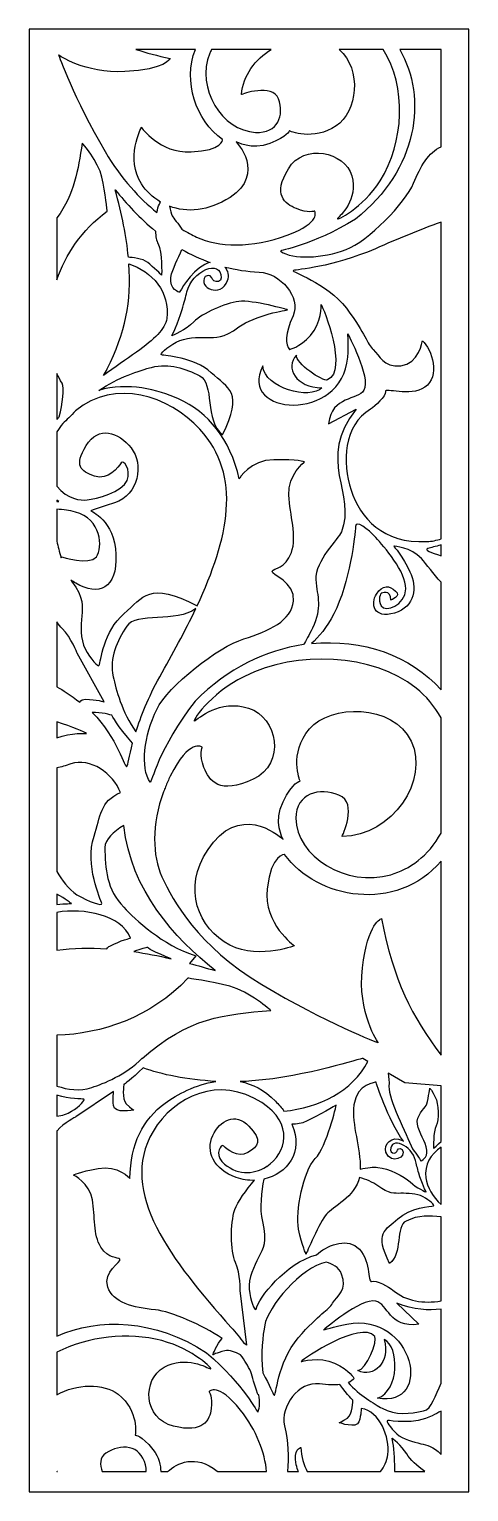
# Model space of a CAD drawing. Header units: centimetres. Extents: x -1.28 to 1.28, y -4.26 to 4.26.
import ezdxf

# ---------------------------------------------------------------- set-up
doc = ezdxf.new("R2010")
doc.units = ezdxf.units.CM
doc.header["$MEASUREMENT"] = 0
doc.layers.add('Layer 1', color=7, linetype='Continuous')

msp = doc.modelspace()

# ---------------------------------------------------------------- linework, layer by layer
at = {"layer": 'Layer 1', "color": 177}
for points, knots in [([(-1.2821, 4.26053), (-1.2821, 4.26053), (1.28211, 4.26053), (1.28211, 4.26053), (1.28211, 4.26053), (1.28211, 4.26053), (1.28211, -4.26054), (1.28211, -4.26054), (1.28211, -4.26054), (1.28211, -4.26054), (-1.2821, -4.26054), (-1.2821, -4.26054), (-1.2821, -4.26054), (-1.2821, -4.26054), (-1.2821, 4.26053), (-1.2821, 4.26053)], [0, 0, 0, 0, 0.2, 0.2, 0.2, 0.2, 0.4, 0.4, 0.4, 0.4, 0.6, 0.6, 0.6, 0.6, 1, 1, 1, 1]), ([(-0.66036, 4.14332), (-0.66036, 4.14332), (-0.31304, 4.14332), (-0.31304, 4.14332), (-0.31304, 4.14332), (-0.38509, 3.95474), (-0.31315, 3.733), (-0.15365, 3.61723), (-0.15365, 3.61723), (-0.15365, 3.61723), (-0.15365, 3.5547), (-0.33787, 3.54573), (-0.33787, 3.54573), (-0.5221, 3.53677), (-0.62793, 3.68946), (-0.62793, 3.68946), (-0.62793, 3.68946), (-0.62793, 3.68946), (-0.72201, 3.504), (-0.62793, 3.35975), (-0.62793, 3.35975), (-0.59997, 3.31687), (-0.56163, 3.28036), (-0.51598, 3.25383), (-0.51598, 3.25383), (-0.51815, 3.24973), (-0.52037, 3.2454), (-0.52267, 3.24082), (-0.52267, 3.24082), (-0.52865, 3.22887), (-0.5337, 3.21249), (-0.53757, 3.19378), (-0.53757, 3.19378), (-0.63639, 3.27276), (-0.74428, 3.3855), (-0.83952, 3.54803), (-0.83952, 3.54803), (-1.02196, 3.85934), (-1.11041, 4.10989), (-1.11041, 4.10989), (-1.11041, 4.10989), (-1.11041, 4.10989), (-0.96115, 4.00278), (-0.72343, 4.01392), (-0.72343, 4.01392), (-0.48571, 4.02506), (-0.46038, 4.08973), (-0.46038, 4.08973), (-0.46038, 4.08973), (-0.53375, 4.10605), (-0.59979, 4.12385), (-0.66036, 4.14332)], [0, 0, 0, 0, 0.0714286, 0.0714286, 0.0714286, 0.0714286, 0.1428571, 0.1428571, 0.1428571, 0.1428571, 0.2142857, 0.2142857, 0.2142857, 0.2142857, 0.2857143, 0.2857143, 0.2857143, 0.2857143, 0.3571429, 0.3571429, 0.3571429, 0.3571429, 0.4285714, 0.4285714, 0.4285714, 0.4285714, 0.5, 0.5, 0.5, 0.5, 0.5714286, 0.5714286, 0.5714286, 0.5714286, 0.6428571, 0.6428571, 0.6428571, 0.6428571, 0.7142857, 0.7142857, 0.7142857, 0.7142857, 0.7857143, 0.7857143, 0.7857143, 0.7857143, 0.8571429, 0.8571429, 0.8571429, 0.8571429, 1, 1, 1, 1]), ([(0.52504, 4.14332), (0.52504, 4.14332), (0.78197, 4.14332), (0.78197, 4.14332), (0.78197, 4.14332), (0.92073, 3.92661), (0.90606, 3.60151), (0.76465, 3.37788), (0.76465, 3.37788), (0.66329, 3.21757), (0.50533, 3.14059), (0.51712, 3.15721), (0.51712, 3.15721), (0.52891, 3.17382), (0.63971, 3.2681), (0.59963, 3.40683), (0.59963, 3.40683), (0.55956, 3.54557), (0.32146, 3.59905), (0.22952, 3.44792), (0.22952, 3.44792), (0.13758, 3.29681), (0.2083, 3.24263), (0.27667, 3.21522), (0.27667, 3.21522), (0.34503, 3.18782), (0.38275, 3.20064), (0.38275, 3.20064), (0.38275, 3.20064), (0.38275, 3.20064), (0.42754, 3.13659), (0.22245, 3.05983), (0.22245, 3.05983), (0.01735, 2.98307), (-0.18302, 2.99125), (-0.30561, 3.04959), (-0.30561, 3.04959), (-0.33053, 3.06145), (-0.35985, 3.07622), (-0.39227, 3.09485), (-0.39227, 3.09485), (-0.4106, 3.12961), (-0.44018, 3.15647), (-0.44881, 3.17361), (-0.44881, 3.17361), (-0.454, 3.18392), (-0.45946, 3.20586), (-0.46427, 3.22935), (-0.46427, 3.22935), (-0.36298, 3.19141), (-0.23675, 3.1989), (-0.11053, 3.28121), (-0.11053, 3.28121), (0.10114, 3.41924), (-0.07525, 3.6055), (-0.07525, 3.6055), (-0.07525, 3.6055), (-0.07525, 3.6055), (0.0149, 3.55407), (0.12074, 3.59466), (0.12074, 3.59466), (0.22657, 3.63525), (0.23441, 3.66847), (0.23441, 3.66847), (0.23441, 3.66847), (0.23441, 3.66847), (0.37552, 3.607), (0.50879, 3.69706), (0.50879, 3.69706), (0.62893, 3.77825), (0.66302, 4.02504), (0.52504, 4.14332)], [0, 0, 0, 0, 0.0526316, 0.0526316, 0.0526316, 0.0526316, 0.1052632, 0.1052632, 0.1052632, 0.1052632, 0.1578947, 0.1578947, 0.1578947, 0.1578947, 0.2105263, 0.2105263, 0.2105263, 0.2105263, 0.2631579, 0.2631579, 0.2631579, 0.2631579, 0.3157895, 0.3157895, 0.3157895, 0.3157895, 0.3684211, 0.3684211, 0.3684211, 0.3684211, 0.4210526, 0.4210526, 0.4210526, 0.4210526, 0.4736842, 0.4736842, 0.4736842, 0.4736842, 0.5263158, 0.5263158, 0.5263158, 0.5263158, 0.5789474, 0.5789474, 0.5789474, 0.5789474, 0.6315789, 0.6315789, 0.6315789, 0.6315789, 0.6842105, 0.6842105, 0.6842105, 0.6842105, 0.7368421, 0.7368421, 0.7368421, 0.7368421, 0.7894737, 0.7894737, 0.7894737, 0.7894737, 0.8421053, 0.8421053, 0.8421053, 0.8421053, 0.8947368, 0.8947368, 0.8947368, 0.8947368, 1, 1, 1, 1]), ([(-0.21886, 4.14332), (-0.21886, 4.14332), (0.13018, 4.14332), (0.13018, 4.14332), (0.13018, 4.14332), (0.03672, 4.08562), (-0.03469, 3.99223), (-0.04389, 3.88051), (-0.04389, 3.88051), (-0.04389, 3.88051), (0.13642, 3.94818), (0.1717, 3.85465), (0.1717, 3.85465), (0.20697, 3.76111), (0.17045, 3.65311), (0.03843, 3.65942), (0.03843, 3.65942), (-0.1589, 3.66884), (-0.3102, 3.91722), (-0.22904, 4.12027), (-0.22904, 4.12027), (-0.22597, 4.12795), (-0.22258, 4.13564), (-0.21886, 4.14332)], [0, 0, 0, 0, 0.1428571, 0.1428571, 0.1428571, 0.1428571, 0.2857143, 0.2857143, 0.2857143, 0.2857143, 0.4285714, 0.4285714, 0.4285714, 0.4285714, 0.5714286, 0.5714286, 0.5714286, 0.5714286, 0.7142857, 0.7142857, 0.7142857, 0.7142857, 1, 1, 1, 1]), ([(0.87947, 4.14332), (0.87947, 4.14332), (1.12049, 4.14332), (1.12049, 4.14332), (1.12049, 4.14332), (1.12049, 4.14332), (1.12049, 3.57527), (1.12049, 3.57527), (1.12049, 3.57527), (1.0479, 3.54564), (0.9997, 3.46007), (0.96019, 3.36424), (0.96019, 3.36424), (0.91204, 3.24751), (0.69311, 3.02442), (0.56684, 2.97723), (0.56684, 2.97723), (0.42853, 2.92554), (0.25535, 2.91716), (0.18467, 2.96709), (0.18467, 2.96709), (0.17558, 2.97351), (0.36522, 2.99681), (0.621, 3.15439), (0.621, 3.15439), (0.98662, 3.44417), (1.04225, 3.85754), (0.87947, 4.14332)], [0, 0, 0, 0, 0.125, 0.125, 0.125, 0.125, 0.25, 0.25, 0.25, 0.25, 0.375, 0.375, 0.375, 0.375, 0.5, 0.5, 0.5, 0.5, 0.625, 0.625, 0.625, 0.625, 0.75, 0.75, 0.75, 0.75, 1, 1, 1, 1]), ([(-1.12047, 2.80101), (-1.12047, 2.80101), (-1.12047, 3.16114), (-1.12047, 3.16114), (-1.12047, 3.16114), (-1.01714, 3.30346), (-0.99821, 3.43776), (-0.97248, 3.59771), (-0.97248, 3.59771), (-0.97248, 3.59771), (-0.87941, 3.49086), (-0.85815, 3.39927), (-0.85815, 3.39927), (-0.8369, 3.30768), (-0.82778, 3.19984), (-0.82778, 3.19984), (-0.82778, 3.19984), (-0.97763, 3.08903), (-1.0703, 2.94631), (-1.12047, 2.80101)], [0, 0, 0, 0, 0.1666667, 0.1666667, 0.1666667, 0.1666667, 0.3333333, 0.3333333, 0.3333333, 0.3333333, 0.5, 0.5, 0.5, 0.5, 0.6666667, 0.6666667, 0.6666667, 0.6666667, 1, 1, 1, 1]), ([(-0.70358, 2.9322), (-0.68548, 2.93122), (-0.61951, 2.92604), (-0.59082, 2.90211), (-0.59082, 2.90211), (-0.55741, 2.87423), (-0.50982, 2.82824), (-0.50982, 2.82824), (-0.50982, 2.82824), (-0.50982, 2.82824), (-0.50442, 2.96327), (-0.53046, 3.01011), (-0.53046, 3.01011), (-0.53967, 3.02669), (-0.5446, 3.05403), (-0.54599, 3.08469), (-0.54599, 3.08469), (-0.63796, 3.15962), (-0.71545, 3.24401), (-0.7803, 3.32542), (-0.7803, 3.32542), (-0.74178, 3.18009), (-0.7152, 3.05165), (-0.70358, 2.9322)], [0, 0, 0, 0, 0.1428571, 0.1428571, 0.1428571, 0.1428571, 0.2857143, 0.2857143, 0.2857143, 0.2857143, 0.4285714, 0.4285714, 0.4285714, 0.4285714, 0.5714286, 0.5714286, 0.5714286, 0.5714286, 0.7142857, 0.7142857, 0.7142857, 0.7142857, 1, 1, 1, 1]), ([(1.12049, 3.13684), (1.12049, 3.13684), (1.12049, 1.29162), (1.12049, 1.29162), (1.12049, 1.29162), (1.0946, 1.28267), (1.06689, 1.27688), (1.03738, 1.27546), (1.03738, 1.27546), (0.78029, 1.26317), (0.64898, 1.41197), (0.59539, 1.57563), (0.59539, 1.57563), (0.54238, 1.73751), (0.55172, 1.95118), (0.70901, 2.0474), (0.70901, 2.0474), (0.73656, 2.06424), (0.79959, 2.1228), (0.79565, 2.14895), (0.79565, 2.14895), (0.79172, 2.1751), (0.93546, 2.11526), (1.02604, 2.17496), (1.02604, 2.17496), (1.11662, 2.23466), (1.06739, 2.39659), (1.01225, 2.44567), (1.01225, 2.44567), (1.01225, 2.44567), (0.99059, 2.31034), (0.88623, 2.30003), (0.88623, 2.30003), (0.78187, 2.28973), (0.76218, 2.35907), (0.72477, 2.39401), (0.72477, 2.39401), (0.68735, 2.42895), (0.68485, 2.48023), (0.56799, 2.63451), (0.56799, 2.63451), (0.45111, 2.78879), (0.2402, 2.84699), (0.25934, 2.85454), (0.25934, 2.85454), (0.27847, 2.86208), (0.48515, 2.87196), (0.73774, 2.9821), (0.73774, 2.9821), (0.86567, 3.03788), (0.99446, 3.09217), (1.12049, 3.13684)], [0, 0, 0, 0, 0.0714286, 0.0714286, 0.0714286, 0.0714286, 0.1428571, 0.1428571, 0.1428571, 0.1428571, 0.2142857, 0.2142857, 0.2142857, 0.2142857, 0.2857143, 0.2857143, 0.2857143, 0.2857143, 0.3571429, 0.3571429, 0.3571429, 0.3571429, 0.4285714, 0.4285714, 0.4285714, 0.4285714, 0.5, 0.5, 0.5, 0.5, 0.5714286, 0.5714286, 0.5714286, 0.5714286, 0.6428571, 0.6428571, 0.6428571, 0.6428571, 0.7142857, 0.7142857, 0.7142857, 0.7142857, 0.7857143, 0.7857143, 0.7857143, 0.7857143, 0.8571429, 0.8571429, 0.8571429, 0.8571429, 1, 1, 1, 1]), ([(-0.14045, 2.87529), (-0.12146, 2.85388), (-0.11404, 2.82375), (-0.12452, 2.79652), (-0.12452, 2.79652), (-0.16487, 2.69172), (-0.29929, 2.75486), (-0.25546, 2.8196), (-0.25546, 2.8196), (-0.25546, 2.8196), (-0.22415, 2.83831), (-0.21667, 2.81226), (-0.21667, 2.81226), (-0.21432, 2.80413), (-0.20984, 2.79856), (-0.20478, 2.79477), (-0.20478, 2.79477), (-0.19128, 2.78468), (-0.16251, 2.79038), (-0.16222, 2.81214), (-0.16222, 2.81214), (-0.16068, 2.92732), (-0.33623, 2.85134), (-0.36206, 2.73051), (-0.36206, 2.73051), (-0.36829, 2.70137), (-0.37926, 2.66603), (-0.39006, 2.62795), (-0.39006, 2.62795), (-0.41236, 2.54932), (-0.44981, 2.47459), (-0.44981, 2.47459), (-0.44981, 2.47459), (-0.44981, 2.47459), (-0.3692, 2.50842), (-0.32111, 2.55649), (-0.32111, 2.55649), (-0.27301, 2.60454), (-0.14122, 2.66417), (-0.06001, 2.67442), (-0.06001, 2.67442), (0.02119, 2.68468), (0.22554, 2.62609), (0.22554, 2.62609), (0.22554, 2.62609), (0.22554, 2.62609), (0.03224, 2.59404), (-0.05879, 2.52586), (-0.05879, 2.52586), (-0.14983, 2.45767), (-0.19309, 2.46493), (-0.2459, 2.4649), (-0.2459, 2.4649), (-0.29872, 2.46487), (-0.37124, 2.46603), (-0.42478, 2.43694), (-0.42478, 2.43694), (-0.47832, 2.40784), (-0.52376, 2.3669), (-0.50904, 2.36311), (-0.50904, 2.36311), (-0.49434, 2.35931), (-0.31883, 2.35108), (-0.21994, 2.25924), (-0.21994, 2.25924), (-0.12105, 2.1674), (-0.02863, 2.1488), (-0.1548, 1.89735), (-0.1548, 1.89735), (-0.25908, 1.97778), (-0.20174, 2.19995), (-0.28702, 2.24144), (-0.28702, 2.24144), (-0.37236, 2.28296), (-0.46328, 2.31813), (-0.56861, 2.29069), (-0.56861, 2.29069), (-0.63182, 2.27422), (-0.76822, 2.23098), (-0.8755, 2.15635), (-0.8755, 2.15635), (-0.70752, 2.20674), (-0.53029, 2.1608), (-0.41187, 2.10705), (-0.41187, 2.10705), (-0.23527, 2.02691), (-0.11228, 1.87698), (-0.05686, 1.64067), (-0.05686, 1.64067), (-0.05686, 1.64067), (0.00651, 1.75082), (0.14547, 1.75264), (0.14547, 1.75264), (0.28442, 1.75446), (0.32438, 1.74042), (0.32438, 1.74042), (0.32438, 1.74042), (0.32438, 1.74042), (0.22636, 1.66533), (0.23214, 1.54664), (0.23214, 1.54664), (0.23791, 1.42796), (0.28192, 1.30717), (0.24711, 1.21203), (0.24711, 1.21203), (0.21231, 1.11688), (0.14428, 1.12299), (0.13515, 1.10219), (0.13515, 1.10219), (0.12602, 1.08139), (0.27132, 1.04224), (0.25975, 0.92872), (0.25975, 0.92872), (0.24817, 0.8152), (0.1178, 0.75427), (-0.03057, 0.70872), (-0.03057, 0.70872), (-0.17893, 0.66317), (-0.47114, 0.43498), (-0.53842, 0.29779), (-0.53842, 0.29779), (-0.61212, 0.14753), (-0.63439, -0.04448), (-0.57718, -0.12649), (-0.57718, -0.12649), (-0.56981, -0.13704), (-0.52788, 0.07225), (-0.31457, 0.3459), (-0.31457, 0.3459), (-0.12359, 0.53768), (0.09992, 0.64256), (0.3187, 0.67518), (0.3187, 0.67518), (0.333, 0.69816), (0.35014, 0.72905), (0.3695, 0.7702), (0.3695, 0.7702), (0.4289, 0.89651), (0.39745, 0.94695), (0.39046, 1.05417), (0.39046, 1.05417), (0.38347, 1.16139), (0.52321, 1.29378), (0.53871, 1.33137), (0.53871, 1.33137), (0.629, 1.55029), (0.3881, 1.754), (0.62487, 2.04655), (0.62487, 2.04655), (0.62487, 2.04655), (0.46306, 1.96063), (0.46306, 1.96063), (0.46306, 1.96063), (0.48518, 2.12963), (0.63451, 2.09479), (0.66957, 2.15745), (0.66957, 2.15745), (0.71256, 2.23423), (0.57606, 2.48641), (0.57606, 2.48641), (0.57606, 2.48641), (0.57606, 2.48641), (0.58223, 2.42627), (0.57606, 2.34965), (0.57606, 2.34965), (0.54503, 1.96454), (-0.06936, 2.00911), (0.08027, 2.29875), (0.08027, 2.29875), (0.09243, 2.16787), (0.35595, 2.09997), (0.42556, 2.17139), (0.42556, 2.17139), (0.27317, 2.17301), (0.20859, 2.28894), (0.27736, 2.362), (0.27736, 2.362), (0.26793, 2.31521), (0.43084, 2.20567), (0.45819, 2.2177), (0.45819, 2.2177), (0.57944, 2.27106), (0.4349, 2.63709), (0.42047, 2.65618), (0.42047, 2.65618), (0.42047, 2.65618), (0.42518, 2.54795), (0.35918, 2.4768), (0.35918, 2.4768), (0.29317, 2.40565), (0.23659, 2.39496), (0.23659, 2.39496), (0.23659, 2.39496), (0.21302, 2.42327), (0.20748, 2.4834), (0.25706, 2.59093), (0.25706, 2.59093), (0.30665, 2.69846), (0.18123, 2.84063), (0.05873, 2.84606), (0.05873, 2.84606), (-0.01167, 2.84918), (-0.07799, 2.8594), (-0.14045, 2.87529)], [0, 0, 0, 0, 0.0192308, 0.0192308, 0.0192308, 0.0192308, 0.0384615, 0.0384615, 0.0384615, 0.0384615, 0.0576923, 0.0576923, 0.0576923, 0.0576923, 0.0769231, 0.0769231, 0.0769231, 0.0769231, 0.0961538, 0.0961538, 0.0961538, 0.0961538, 0.1153846, 0.1153846, 0.1153846, 0.1153846, 0.1346154, 0.1346154, 0.1346154, 0.1346154, 0.1538462, 0.1538462, 0.1538462, 0.1538462, 0.1730769, 0.1730769, 0.1730769, 0.1730769, 0.1923077, 0.1923077, 0.1923077, 0.1923077, 0.2115385, 0.2115385, 0.2115385, 0.2115385, 0.2307692, 0.2307692, 0.2307692, 0.2307692, 0.25, 0.25, 0.25, 0.25, 0.2692308, 0.2692308, 0.2692308, 0.2692308, 0.2884615, 0.2884615, 0.2884615, 0.2884615, 0.3076923, 0.3076923, 0.3076923, 0.3076923, 0.3269231, 0.3269231, 0.3269231, 0.3269231, 0.3461538, 0.3461538, 0.3461538, 0.3461538, 0.3653846, 0.3653846, 0.3653846, 0.3653846, 0.3846154, 0.3846154, 0.3846154, 0.3846154, 0.4038462, 0.4038462, 0.4038462, 0.4038462, 0.4230769, 0.4230769, 0.4230769, 0.4230769, 0.4423077, 0.4423077, 0.4423077, 0.4423077, 0.4615385, 0.4615385, 0.4615385, 0.4615385, 0.4807692, 0.4807692, 0.4807692, 0.4807692, 0.5, 0.5, 0.5, 0.5, 0.5192308, 0.5192308, 0.5192308, 0.5192308, 0.5384615, 0.5384615, 0.5384615, 0.5384615, 0.5576923, 0.5576923, 0.5576923, 0.5576923, 0.5769231, 0.5769231, 0.5769231, 0.5769231, 0.5961538, 0.5961538, 0.5961538, 0.5961538, 0.6153846, 0.6153846, 0.6153846, 0.6153846, 0.6346154, 0.6346154, 0.6346154, 0.6346154, 0.6538462, 0.6538462, 0.6538462, 0.6538462, 0.6730769, 0.6730769, 0.6730769, 0.6730769, 0.6923077, 0.6923077, 0.6923077, 0.6923077, 0.7115385, 0.7115385, 0.7115385, 0.7115385, 0.7307692, 0.7307692, 0.7307692, 0.7307692, 0.75, 0.75, 0.75, 0.75, 0.7692308, 0.7692308, 0.7692308, 0.7692308, 0.7884615, 0.7884615, 0.7884615, 0.7884615, 0.8076923, 0.8076923, 0.8076923, 0.8076923, 0.8269231, 0.8269231, 0.8269231, 0.8269231, 0.8461538, 0.8461538, 0.8461538, 0.8461538, 0.8653846, 0.8653846, 0.8653846, 0.8653846, 0.8846154, 0.8846154, 0.8846154, 0.8846154, 0.9038462, 0.9038462, 0.9038462, 0.9038462, 0.9230769, 0.9230769, 0.9230769, 0.9230769, 0.9423077, 0.9423077, 0.9423077, 0.9423077, 0.9615385, 0.9615385, 0.9615385, 0.9615385, 1, 1, 1, 1]), ([(-0.39136, 2.97774), (-0.41211, 2.92264), (-0.44766, 2.86852), (-0.4552, 2.81427), (-0.4552, 2.81427), (-0.46476, 2.74547), (-0.40561, 2.72711), (-0.40561, 2.72711), (-0.40561, 2.72711), (-0.40561, 2.72711), (-0.34467, 2.84462), (-0.25728, 2.89024), (-0.25728, 2.89024), (-0.2468, 2.89572), (-0.23659, 2.89941), (-0.22676, 2.90158), (-0.22676, 2.90158), (-0.28528, 2.92244), (-0.34008, 2.94826), (-0.39136, 2.97774)], [0, 0, 0, 0, 0.1666667, 0.1666667, 0.1666667, 0.1666667, 0.3333333, 0.3333333, 0.3333333, 0.3333333, 0.5, 0.5, 0.5, 0.5, 0.6666667, 0.6666667, 0.6666667, 0.6666667, 1, 1, 1, 1]), ([(-0.84903, 2.24235), (-0.78506, 2.29014), (-0.71518, 2.33691), (-0.65598, 2.37958), (-0.65598, 2.37958), (-0.55199, 2.45452), (-0.48869, 2.51312), (-0.47988, 2.57445), (-0.47988, 2.57445), (-0.45778, 2.72828), (-0.5663, 2.85125), (-0.70033, 2.8937), (-0.70033, 2.8937), (-0.68504, 2.67837), (-0.72106, 2.49039), (-0.82716, 2.28143), (-0.82716, 2.28143), (-0.83372, 2.2685), (-0.84107, 2.25544), (-0.84903, 2.24235)], [0, 0, 0, 0, 0.1666667, 0.1666667, 0.1666667, 0.1666667, 0.3333333, 0.3333333, 0.3333333, 0.3333333, 0.5, 0.5, 0.5, 0.5, 0.6666667, 0.6666667, 0.6666667, 0.6666667, 1, 1, 1, 1]), ([(-1.12047, 1.98717), (-1.12047, 1.98717), (-1.12047, 2.25484), (-1.12047, 2.25484), (-1.12047, 2.25484), (-1.11157, 2.23405), (-1.10163, 2.21507), (-1.09076, 2.19831), (-1.09076, 2.19831), (-1.07321, 2.17125), (-1.08854, 2.07639), (-1.10739, 2.0029), (-1.10739, 2.0029), (-1.11179, 1.99778), (-1.11615, 1.99255), (-1.12047, 1.98717)], [0, 0, 0, 0, 0.2, 0.2, 0.2, 0.2, 0.4, 0.4, 0.4, 0.4, 0.6, 0.6, 0.6, 0.6, 1, 1, 1, 1]), ([(-1.12047, 1.59756), (-1.12047, 1.59756), (-1.12047, 1.91497), (-1.12047, 1.91497), (-1.12047, 1.91497), (-1.10965, 1.93201), (-1.09788, 1.94824), (-1.08568, 1.96324), (-1.08568, 1.96324), (-1.06487, 1.98316), (-1.03925, 2.00845), (-1.01191, 2.0373), (-1.01191, 2.0373), (-0.78101, 2.22627), (-0.46886, 2.12741), (-0.28609, 1.92982), (-0.28609, 1.92982), (-0.03618, 1.65967), (-0.12061, 1.29045), (-0.30257, 0.90178), (-0.30257, 0.90178), (-0.58531, 1.04849), (-0.61455, 0.95249), (-0.7297, 0.85486), (-0.7297, 0.85486), (-0.84582, 0.75641), (-0.86819, 0.57057), (-0.87375, 0.55522), (-0.87375, 0.55522), (-0.87931, 0.53986), (-0.92465, 0.59107), (-0.95535, 0.65003), (-0.95535, 0.65003), (-0.98604, 0.70899), (-0.97946, 0.78594), (-0.9757, 0.84204), (-0.9757, 0.84204), (-0.97194, 0.89814), (-0.96022, 0.94357), (-1.03463, 1.04516), (-1.03463, 1.04516), (-1.03608, 1.04714), (-1.0375, 1.04918), (-1.03891, 1.05123), (-1.03891, 1.05123), (-1.03066, 1.04528), (-1.0214, 1.03927), (-1.01102, 1.03325), (-1.01102, 1.03325), (-0.877, 0.9555), (-0.76822, 1.00033), (-0.77642, 1.20017), (-0.77642, 1.20017), (-0.78463, 1.4), (-0.92344, 1.45456), (-0.92344, 1.45456), (-0.92344, 1.45456), (-0.92344, 1.45456), (-0.92976, 1.45491), (-0.78492, 1.50166), (-0.78492, 1.50166), (-0.64007, 1.54843), (-0.61386, 1.72681), (-0.68758, 1.82079), (-0.68758, 1.82079), (-0.7613, 1.91477), (-0.877, 1.95241), (-0.94964, 1.83522), (-0.94964, 1.83522), (-1.02229, 1.71802), (-0.98237, 1.68455), (-0.90191, 1.65667), (-0.90191, 1.65667), (-0.82145, 1.62878), (-0.76073, 1.71144), (-0.74647, 1.73411), (-0.74647, 1.73411), (-0.7322, 1.75679), (-0.68577, 1.69559), (-0.71145, 1.63054), (-0.71145, 1.63054), (-0.73713, 1.56549), (-0.89328, 1.52327), (-0.94329, 1.5182), (-0.94329, 1.5182), (-0.98134, 1.51435), (-1.06018, 1.52182), (-1.12047, 1.59756)], [0, 0, 0, 0, 0.0434783, 0.0434783, 0.0434783, 0.0434783, 0.0869565, 0.0869565, 0.0869565, 0.0869565, 0.1304348, 0.1304348, 0.1304348, 0.1304348, 0.173913, 0.173913, 0.173913, 0.173913, 0.2173913, 0.2173913, 0.2173913, 0.2173913, 0.2608696, 0.2608696, 0.2608696, 0.2608696, 0.3043478, 0.3043478, 0.3043478, 0.3043478, 0.3478261, 0.3478261, 0.3478261, 0.3478261, 0.3913043, 0.3913043, 0.3913043, 0.3913043, 0.4347826, 0.4347826, 0.4347826, 0.4347826, 0.4782609, 0.4782609, 0.4782609, 0.4782609, 0.5217391, 0.5217391, 0.5217391, 0.5217391, 0.5652174, 0.5652174, 0.5652174, 0.5652174, 0.6086957, 0.6086957, 0.6086957, 0.6086957, 0.6521739, 0.6521739, 0.6521739, 0.6521739, 0.6956522, 0.6956522, 0.6956522, 0.6956522, 0.7391304, 0.7391304, 0.7391304, 0.7391304, 0.7826087, 0.7826087, 0.7826087, 0.7826087, 0.826087, 0.826087, 0.826087, 0.826087, 0.8695652, 0.8695652, 0.8695652, 0.8695652, 0.9130435, 0.9130435, 0.9130435, 0.9130435, 1, 1, 1, 1]), ([(-1.12047, 1.50961), (-1.12047, 1.50961), (-1.12047, 1.51767), (-1.12047, 1.51767), (-1.12047, 1.51767), (-1.11658, 1.51469), (-1.11259, 1.51178), (-1.10846, 1.50894), (-1.10846, 1.50894), (-1.10846, 1.50894), (-1.12047, 1.50961), (-1.12047, 1.50961)], [0, 0, 0, 0, 0.25, 0.25, 0.25, 0.25, 0.5, 0.5, 0.5, 0.5, 1, 1, 1, 1]), ([(-1.12047, 1.27748), (-1.12047, 1.27748), (-1.12047, 1.46351), (-1.12047, 1.46351), (-1.12047, 1.46351), (-1.08348, 1.46163), (-1.04694, 1.45675), (-1.01267, 1.44774), (-1.01267, 1.44774), (-0.86224, 1.40819), (-0.84975, 1.23939), (-0.8904, 1.1869), (-0.8904, 1.1869), (-0.93105, 1.13441), (-1.09329, 1.18634), (-1.09329, 1.18634), (-1.09329, 1.18634), (-1.09329, 1.18634), (-1.09468, 1.18432), (-1.09641, 1.18062), (-1.09641, 1.18062), (-1.10685, 1.21492), (-1.11473, 1.24884), (-1.12047, 1.27748)], [0, 0, 0, 0, 0.1428571, 0.1428571, 0.1428571, 0.1428571, 0.2857143, 0.2857143, 0.2857143, 0.2857143, 0.4285714, 0.4285714, 0.4285714, 0.4285714, 0.5714286, 0.5714286, 0.5714286, 0.5714286, 0.7142857, 0.7142857, 0.7142857, 0.7142857, 1, 1, 1, 1]), ([(1.12049, 1.03924), (1.12049, 1.03924), (1.12049, 0.41219), (1.12049, 0.41219), (1.12049, 0.41219), (0.94512, 0.60999), (0.66142, 0.71186), (0.36401, 0.6809), (0.36401, 0.6809), (0.40576, 0.71916), (0.45471, 0.77561), (0.49529, 0.85477), (0.49529, 0.85477), (0.58615, 1.03199), (0.6211, 1.31944), (0.6211, 1.36252), (0.6211, 1.36252), (0.6211, 1.4056), (0.69448, 1.34787), (0.73991, 1.29838), (0.73991, 1.29838), (0.78534, 1.24888), (0.91813, 1.09699), (0.91463, 0.99983), (0.91463, 0.99983), (0.91114, 0.90266), (0.79582, 0.86126), (0.77136, 0.90077), (0.77136, 0.90077), (0.7469, 0.94029), (0.77136, 0.97426), (0.77136, 0.97426), (0.77136, 0.97426), (0.77136, 0.97426), (0.82727, 1.00086), (0.82727, 0.93498), (0.82727, 0.93498), (0.82727, 0.93498), (0.89017, 0.95572), (0.85523, 0.98756), (0.85523, 0.98756), (0.82029, 1.0194), (0.77835, 1.02668), (0.7434, 0.96982), (0.7434, 0.96982), (0.70846, 0.91297), (0.72593, 0.82356), (0.84824, 0.85911), (0.84824, 0.85911), (0.97054, 0.89467), (0.98103, 1.01131), (0.93909, 1.09969), (0.93909, 1.09969), (0.89716, 1.18806), (0.84474, 1.24848), (0.84474, 1.24848), (0.84474, 1.24848), (0.84474, 1.24848), (0.94608, 1.24333), (1.00549, 1.17705), (1.00549, 1.17705), (1.03583, 1.14319), (1.07711, 1.08629), (1.12049, 1.03924)], [0, 0, 0, 0, 0.0588235, 0.0588235, 0.0588235, 0.0588235, 0.1176471, 0.1176471, 0.1176471, 0.1176471, 0.1764706, 0.1764706, 0.1764706, 0.1764706, 0.2352941, 0.2352941, 0.2352941, 0.2352941, 0.2941176, 0.2941176, 0.2941176, 0.2941176, 0.3529412, 0.3529412, 0.3529412, 0.3529412, 0.4117647, 0.4117647, 0.4117647, 0.4117647, 0.4705882, 0.4705882, 0.4705882, 0.4705882, 0.5294118, 0.5294118, 0.5294118, 0.5294118, 0.5882353, 0.5882353, 0.5882353, 0.5882353, 0.6470588, 0.6470588, 0.6470588, 0.6470588, 0.7058824, 0.7058824, 0.7058824, 0.7058824, 0.7647059, 0.7647059, 0.7647059, 0.7647059, 0.8235294, 0.8235294, 0.8235294, 0.8235294, 0.8823529, 0.8823529, 0.8823529, 0.8823529, 1, 1, 1, 1]), ([(1.12049, 1.25653), (1.12049, 1.25653), (1.12049, 1.19322), (1.12049, 1.19322), (1.12049, 1.19322), (1.06131, 1.21316), (1.02023, 1.22586), (1.04394, 1.23479), (1.04394, 1.23479), (1.06112, 1.24128), (1.08697, 1.24575), (1.12049, 1.25653)], [0, 0, 0, 0, 0.25, 0.25, 0.25, 0.25, 0.5, 0.5, 0.5, 0.5, 1, 1, 1, 1]), ([(-0.31056, 0.88477), (-0.37291, 0.75342), (-0.44599, 0.61997), (-0.52068, 0.48751), (-0.52068, 0.48751), (-0.58852, 0.36721), (-0.63162, 0.25548), (-0.65953, 0.16631), (-0.65953, 0.16631), (-0.74175, 0.28202), (-0.77672, 0.41694), (-0.79206, 0.48675), (-0.79206, 0.48675), (-0.81707, 0.6006), (-0.7688, 0.69466), (-0.71338, 0.78233), (-0.71338, 0.78233), (-0.66055, 0.86592), (-0.42177, 0.79979), (-0.31056, 0.88477)], [0, 0, 0, 0, 0.1666667, 0.1666667, 0.1666667, 0.1666667, 0.3333333, 0.3333333, 0.3333333, 0.3333333, 0.5, 0.5, 0.5, 0.5, 0.6666667, 0.6666667, 0.6666667, 0.6666667, 1, 1, 1, 1]), ([(-1.12047, 0.43008), (-1.12047, 0.43008), (-1.12047, 0.80808), (-1.12047, 0.80808), (-1.12047, 0.80808), (-1.11026, 0.79245), (-1.0999, 0.77899), (-1.08981, 0.76873), (-1.08981, 0.76873), (-1.03621, 0.7142), (-1.00183, 0.62614), (-1.00183, 0.62614), (-1.00183, 0.62614), (-1.00183, 0.62614), (-0.84393, 0.34178), (-0.84393, 0.34178), (-0.84393, 0.34178), (-0.84393, 0.34178), (-0.88957, 0.35491), (-0.9532, 0.35707), (-0.9532, 0.35707), (-0.96796, 0.35757), (-0.97882, 0.35056), (-0.98678, 0.33951), (-0.98678, 0.33951), (-1.04203, 0.38069), (-1.08555, 0.40904), (-1.12047, 0.43008)], [0, 0, 0, 0, 0.125, 0.125, 0.125, 0.125, 0.25, 0.25, 0.25, 0.25, 0.375, 0.375, 0.375, 0.375, 0.5, 0.5, 0.5, 0.5, 0.625, 0.625, 0.625, 0.625, 0.75, 0.75, 0.75, 0.75, 1, 1, 1, 1]), ([(1.12049, 0.24877), (1.12049, 0.24877), (1.12049, -0.4225), (1.12049, -0.4225), (1.12049, -0.4225), (1.04591, -0.55934), (0.93467, -0.63375), (0.82762, -0.66545), (0.82762, -0.66545), (0.56972, -0.7418), (0.27141, -0.55656), (0.2732, -0.33649), (0.2732, -0.33649), (0.27439, -0.18923), (0.41111, -0.15601), (0.52494, -0.20164), (0.52494, -0.20164), (0.63876, -0.24727), (0.54232, -0.44315), (0.54232, -0.44315), (0.54232, -0.44315), (0.83937, -0.43763), (1.05241, -0.11259), (0.94638, 0.11192), (0.94638, 0.11192), (0.84034, 0.33645), (0.4732, 0.32604), (0.35216, 0.184), (0.35216, 0.184), (0.23112, 0.04196), (0.29786, -0.11917), (0.29786, -0.11917), (0.29786, -0.11917), (0.29786, -0.11917), (0.25604, -0.12561), (0.19836, -0.24052), (0.19836, -0.24052), (0.14068, -0.35543), (0.19842, -0.45921), (0.19842, -0.45921), (0.19842, -0.45921), (0.19842, -0.45921), (-0.02099, -0.25032), (-0.207, -0.47625), (-0.207, -0.47625), (-0.39301, -0.70219), (-0.31763, -0.94251), (-0.14479, -1.05699), (-0.14479, -1.05699), (0.02804, -1.17147), (0.26495, -1.07955), (0.26495, -1.07955), (0.26495, -1.07955), (0.26495, -1.07955), (0.08244, -0.95141), (0.10618, -0.74716), (0.10618, -0.74716), (0.12992, -0.54291), (0.20763, -0.54719), (0.20763, -0.54719), (0.20763, -0.54719), (0.39586, -0.80952), (0.86003, -0.89125), (1.12049, -0.58712), (1.12049, -0.58712), (1.12049, -0.58712), (1.12049, -1.7176), (1.12049, -1.7176), (1.12049, -1.7176), (0.9521, -1.49132), (0.84078, -1.28312), (0.77384, -0.92061), (0.77384, -0.92061), (0.77384, -0.92061), (0.69174, -0.94436), (0.66163, -1.20794), (0.66163, -1.20794), (0.63152, -1.47153), (0.75443, -1.64484), (0.75443, -1.64484), (0.75443, -1.64484), (0.75443, -1.64484), (0.44911, -1.52934), (0.0747, -1.30517), (0.0747, -1.30517), (-0.29969, -1.081), (-0.44407, -0.81765), (-0.50818, -0.67734), (-0.50818, -0.67734), (-0.56354, -0.5562), (-0.56845, -0.37314), (-0.49835, -0.18198), (-0.49835, -0.18198), (-0.49374, -0.17267), (-0.48997, -0.16305), (-0.48721, -0.15308), (-0.48721, -0.15308), (-0.47882, -0.13237), (-0.46954, -0.1116), (-0.45934, -0.09083), (-0.45934, -0.09083), (-0.34992, 0.13199), (-0.27338, 0.07779), (-0.27338, 0.07779), (-0.27338, 0.07779), (-0.27338, 0.07779), (-0.29189, 0.03673), (-0.26251, -0.04117), (-0.26251, -0.04117), (-0.23313, -0.11906), (-0.17065, -0.20142), (0.02345, -0.10952), (0.02345, -0.10952), (0.21754, -0.01762), (0.16737, 0.25081), (-0.0023, 0.30487), (-0.0023, 0.30487), (-0.17197, 0.35893), (-0.29672, 0.24217), (-0.31817, 0.23019), (-0.31817, 0.23019), (-0.33962, 0.21822), (-0.23315, 0.3886), (-0.027, 0.49035), (-0.027, 0.49035), (0.27949, 0.64163), (0.71935, 0.62497), (0.97469, 0.42179), (0.97469, 0.42179), (1.03325, 0.37519), (1.08265, 0.31634), (1.12049, 0.24877)], [0, 0, 0, 0, 0.0294118, 0.0294118, 0.0294118, 0.0294118, 0.0588235, 0.0588235, 0.0588235, 0.0588235, 0.0882353, 0.0882353, 0.0882353, 0.0882353, 0.1176471, 0.1176471, 0.1176471, 0.1176471, 0.1470588, 0.1470588, 0.1470588, 0.1470588, 0.1764706, 0.1764706, 0.1764706, 0.1764706, 0.2058824, 0.2058824, 0.2058824, 0.2058824, 0.2352941, 0.2352941, 0.2352941, 0.2352941, 0.2647059, 0.2647059, 0.2647059, 0.2647059, 0.2941176, 0.2941176, 0.2941176, 0.2941176, 0.3235294, 0.3235294, 0.3235294, 0.3235294, 0.3529412, 0.3529412, 0.3529412, 0.3529412, 0.3823529, 0.3823529, 0.3823529, 0.3823529, 0.4117647, 0.4117647, 0.4117647, 0.4117647, 0.4411765, 0.4411765, 0.4411765, 0.4411765, 0.4705882, 0.4705882, 0.4705882, 0.4705882, 0.5, 0.5, 0.5, 0.5, 0.5294118, 0.5294118, 0.5294118, 0.5294118, 0.5588235, 0.5588235, 0.5588235, 0.5588235, 0.5882353, 0.5882353, 0.5882353, 0.5882353, 0.6176471, 0.6176471, 0.6176471, 0.6176471, 0.6470588, 0.6470588, 0.6470588, 0.6470588, 0.6764706, 0.6764706, 0.6764706, 0.6764706, 0.7058824, 0.7058824, 0.7058824, 0.7058824, 0.7352941, 0.7352941, 0.7352941, 0.7352941, 0.7647059, 0.7647059, 0.7647059, 0.7647059, 0.7941176, 0.7941176, 0.7941176, 0.7941176, 0.8235294, 0.8235294, 0.8235294, 0.8235294, 0.8529412, 0.8529412, 0.8529412, 0.8529412, 0.8823529, 0.8823529, 0.8823529, 0.8823529, 0.9117647, 0.9117647, 0.9117647, 0.9117647, 0.9411765, 0.9411765, 0.9411765, 0.9411765, 1, 1, 1, 1]), ([(-0.67866, 0.10052), (-0.69936, 0.02366), (-0.7072, -0.02656), (-0.71194, -0.03577), (-0.71194, -0.03577), (-0.72158, -0.0545), (-0.7697, 0.13788), (-0.91399, 0.27887), (-0.91399, 0.27887), (-0.86493, 0.28314), (-0.79997, 0.26377), (-0.79997, 0.26377), (-0.79997, 0.26377), (-0.79997, 0.26377), (-0.76846, 0.20053), (-0.67866, 0.10052)], [0, 0, 0, 0, 0.2, 0.2, 0.2, 0.2, 0.4, 0.4, 0.4, 0.4, 0.6, 0.6, 0.6, 0.6, 1, 1, 1, 1]), ([(-1.12047, 0.13113), (-1.12047, 0.13113), (-1.12047, 0.22561), (-1.12047, 0.22561), (-1.12047, 0.22561), (-1.02981, 0.19634), (-0.95632, 0.16377), (-0.94742, 0.15699), (-0.94742, 0.15699), (-0.94742, 0.15699), (-1.037, 0.16543), (-1.12047, 0.13113)], [0, 0, 0, 0, 0.25, 0.25, 0.25, 0.25, 0.5, 0.5, 0.5, 0.5, 1, 1, 1, 1]), ([(-1.12047, -0.64691), (-1.12047, -0.64691), (-1.12047, -0.04362), (-1.12047, -0.04362), (-1.12047, -0.04362), (-1.09636, -0.0383), (-1.06951, -0.03066), (-1.03968, -0.02026), (-1.03968, -0.02026), (-0.92651, 0.0192), (-0.79216, -0.07569), (-0.74973, -0.18689), (-0.74973, -0.18689), (-0.86889, -0.23623), (-0.86579, -0.3266), (-0.90386, -0.44114), (-0.90386, -0.44114), (-0.95972, -0.60927), (-0.86295, -0.81313), (-0.85877, -0.83211), (-0.85877, -0.83211), (-0.85461, -0.85109), (-0.93418, -0.82462), (-1.00373, -0.78175), (-1.00373, -0.78175), (-1.055, -0.75013), (-1.09176, -0.69674), (-1.12047, -0.64691)], [0, 0, 0, 0, 0.125, 0.125, 0.125, 0.125, 0.25, 0.25, 0.25, 0.25, 0.375, 0.375, 0.375, 0.375, 0.5, 0.5, 0.5, 0.5, 0.625, 0.625, 0.625, 0.625, 0.75, 0.75, 0.75, 0.75, 1, 1, 1, 1]), ([(-0.7305, -0.37787), (-0.68936, -0.75756), (-0.435, -1.03367), (-0.19788, -1.22407), (-0.19788, -1.22407), (-0.24927, -1.20884), (-0.29896, -1.19481), (-0.34724, -1.18204), (-0.34724, -1.18204), (-0.34724, -1.18204), (-0.3111, -1.13784), (-0.3111, -1.13784), (-0.3111, -1.13784), (-0.50725, -1.07502), (-0.66049, -0.92804), (-0.73072, -0.85537), (-0.73072, -0.85537), (-0.82977, -0.7528), (-0.84079, -0.62831), (-0.84036, -0.50626), (-0.84036, -0.50626), (-0.84019, -0.45858), (-0.79174, -0.41872), (-0.7305, -0.37787)], [0, 0, 0, 0, 0.1428571, 0.1428571, 0.1428571, 0.1428571, 0.2857143, 0.2857143, 0.2857143, 0.2857143, 0.4285714, 0.4285714, 0.4285714, 0.4285714, 0.5714286, 0.5714286, 0.5714286, 0.5714286, 0.7142857, 0.7142857, 0.7142857, 0.7142857, 1, 1, 1, 1]), ([(-1.12047, -0.83856), (-1.12047, -0.83856), (-1.12047, -0.77899), (-1.12047, -0.77899), (-1.12047, -0.77899), (-1.07178, -0.80572), (-1.0361, -0.83312), (-1.0361, -0.83312), (-1.0361, -0.83312), (-1.0361, -0.83312), (-1.07072, -0.83405), (-1.12047, -0.83856)], [0, 0, 0, 0, 0.25, 0.25, 0.25, 0.25, 0.5, 0.5, 0.5, 0.5, 1, 1, 1, 1]), ([(-1.12047, -1.10529), (-1.12047, -1.10529), (-1.12047, -0.88488), (-1.12047, -0.88488), (-1.12047, -0.88488), (-0.96262, -0.85821), (-0.74663, -0.89859), (-0.69058, -1.03425), (-0.69058, -1.03425), (-0.69058, -1.03425), (-0.74595, -1.04708), (-0.81272, -1.08155), (-0.81272, -1.08155), (-0.82011, -1.08536), (-0.82548, -1.09042), (-0.8292, -1.0964), (-0.8292, -1.0964), (-0.92846, -1.0901), (-1.02441, -1.09274), (-1.12047, -1.10529)], [0, 0, 0, 0, 0.1666667, 0.1666667, 0.1666667, 0.1666667, 0.3333333, 0.3333333, 0.3333333, 0.3333333, 0.5, 0.5, 0.5, 0.5, 0.6666667, 0.6666667, 0.6666667, 0.6666667, 1, 1, 1, 1]), ([(-0.45357, -1.15546), (-0.52931, -1.13774), (-0.60166, -1.12358), (-0.67168, -1.11325), (-0.67168, -1.11325), (-0.63272, -1.09739), (-0.59514, -1.08906), (-0.59514, -1.08906), (-0.59514, -1.08906), (-0.59514, -1.08906), (-0.54965, -1.11816), (-0.45357, -1.15546)], [0, 0, 0, 0, 0.25, 0.25, 0.25, 0.25, 0.5, 0.5, 0.5, 0.5, 1, 1, 1, 1]), ([(-1.12047, -1.89651), (-1.12047, -1.89651), (-1.12047, -1.60128), (-1.12047, -1.60128), (-1.12047, -1.60128), (-0.8631, -1.59191), (-0.57236, -1.49959), (-0.35719, -1.2683), (-0.35719, -1.2683), (-0.35719, -1.2683), (-0.2238, -1.2858), (-0.11143, -1.31571), (-0.11143, -1.31571), (0.00095, -1.34561), (0.12735, -1.45641), (0.12735, -1.45641), (0.12735, -1.45641), (-0.1421, -1.48016), (-0.35318, -1.49335), (-0.6225, -1.73666), (-0.6225, -1.73666), (-0.6225, -1.73666), (-0.62382, -1.73444), (-0.62382, -1.73444), (-0.62382, -1.73444), (-0.71551, -1.83198), (-0.85065, -1.88277), (-0.91605, -1.90466), (-0.91605, -1.90466), (-0.98891, -1.92903), (-1.05638, -1.91797), (-1.12047, -1.89651)], [0, 0, 0, 0, 0.1111111, 0.1111111, 0.1111111, 0.1111111, 0.2222222, 0.2222222, 0.2222222, 0.2222222, 0.3333333, 0.3333333, 0.3333333, 0.3333333, 0.4444444, 0.4444444, 0.4444444, 0.4444444, 0.5555556, 0.5555556, 0.5555556, 0.5555556, 0.6666667, 0.6666667, 0.6666667, 0.6666667, 0.7777778, 0.7777778, 0.7777778, 0.7777778, 1, 1, 1, 1]), ([(0.20407, -2.0429), (0.18984, -2.02375), (0.17328, -2.00425), (0.15409, -1.98446), (0.15409, -1.98446), (0.09022, -1.91862), (0.01953, -1.88418), (-0.05186, -1.87091), (-0.05186, -1.87091), (-0.02884, -1.87013), (-0.00579, -1.86887), (0.01719, -1.86704), (0.01719, -1.86704), (0.34425, -1.84099), (0.65662, -1.73194), (0.66412, -1.73628), (0.66412, -1.73628), (0.66412, -1.73628), (0.69288, -1.75291), (0.69288, -1.75291), (0.69288, -1.75291), (0.60641, -1.9267), (0.40688, -2.02351), (0.20407, -2.0429)], [0, 0, 0, 0, 0.1428571, 0.1428571, 0.1428571, 0.1428571, 0.2857143, 0.2857143, 0.2857143, 0.2857143, 0.4285714, 0.4285714, 0.4285714, 0.4285714, 0.5714286, 0.5714286, 0.5714286, 0.5714286, 0.7142857, 0.7142857, 0.7142857, 0.7142857, 1, 1, 1, 1]), ([(-1.12047, -3.35456), (-1.12047, -3.35456), (-1.12047, -2.15843), (-1.12047, -2.15843), (-1.12047, -2.15843), (-1.12047, -2.15843), (-1.11928, -2.15709), (-1.11928, -2.15709), (-1.11928, -2.15709), (-1.07956, -2.11124), (-1.00979, -2.07614), (-1.00979, -2.07614), (-1.00979, -2.07614), (-1.00979, -2.07614), (-0.78957, -1.92781), (-0.78957, -1.92781), (-0.78957, -1.92781), (-0.78957, -1.92781), (-0.79564, -1.96329), (-0.79061, -2.011), (-0.79061, -2.011), (-0.78559, -2.05872), (-0.67196, -2.03725), (-0.67196, -2.03725), (-0.67196, -2.03725), (-0.67196, -2.03725), (-0.68654, -2.02842), (-0.71571, -2.0006), (-0.71571, -2.0006), (-0.74487, -1.97277), (-0.72924, -1.88665), (-0.72924, -1.88665), (-0.72924, -1.88665), (-0.72924, -1.88665), (-0.68518, -1.85959), (-0.61808, -1.79104), (-0.61808, -1.79104), (-0.51435, -1.82941), (-0.36017, -1.86107), (-0.19368, -1.86957), (-0.19368, -1.86957), (-0.31171, -1.88719), (-0.42009, -1.94599), (-0.48906, -1.99609), (-0.48906, -1.99609), (-0.61878, -2.09034), (-0.69199, -2.2329), (-0.69428, -2.43504), (-0.69428, -2.43504), (-0.69428, -2.43504), (-0.76611, -2.35535), (-0.87999, -2.37649), (-0.87999, -2.37649), (-0.99388, -2.39764), (-1.02398, -2.41562), (-1.02398, -2.41562), (-1.02398, -2.41562), (-1.02398, -2.41562), (-0.93021, -2.46102), (-0.91332, -2.55895), (-0.91332, -2.55895), (-0.89644, -2.65688), (-0.91041, -2.76276), (-0.86465, -2.83483), (-0.86465, -2.83483), (-0.81889, -2.90692), (-0.76441, -2.89084), (-0.75316, -2.90635), (-0.75316, -2.90635), (-0.74191, -2.92187), (-0.85353, -2.97752), (-0.8234, -3.0684), (-0.8234, -3.0684), (-0.79329, -3.15929), (-0.67566, -3.18784), (-0.54612, -3.2009), (-0.54612, -3.2009), (-0.45113, -3.21047), (-0.27509, -3.28769), (-0.1564, -3.36809), (-0.1564, -3.36809), (-0.18918, -3.39868), (-0.21054, -3.46252), (-0.21054, -3.46252), (-0.21054, -3.46252), (-0.21054, -3.46252), (-0.19143, -3.4527), (-0.1414, -3.43922), (-0.1414, -3.43922), (-0.11542, -3.43222), (-0.0785, -3.44732), (-0.04899, -3.46345), (-0.04899, -3.46345), (-0.02596, -3.49388), (-0.00552, -3.52713), (0.01134, -3.5609), (0.01134, -3.5609), (0.01887, -3.59279), (0.031, -3.6356), (0.05036, -3.6881), (0.05036, -3.6881), (0.05143, -3.691), (0.05252, -3.69386), (0.05361, -3.69669), (0.05361, -3.69669), (0.05361, -3.69669), (0.05792, -3.69665), (0.05792, -3.69665), (0.05792, -3.69665), (0.06435, -3.73484), (0.06322, -3.76891), (0.0526, -3.79439), (0.0526, -3.79439), (0.0485, -3.80422), (-0.02385, -3.64002), (-0.24799, -3.45114), (-0.24799, -3.45114), (-0.54821, -3.25367), (-0.87505, -3.24475), (-1.12047, -3.35456)], [0, 0, 0, 0, 0.0322581, 0.0322581, 0.0322581, 0.0322581, 0.0645161, 0.0645161, 0.0645161, 0.0645161, 0.0967742, 0.0967742, 0.0967742, 0.0967742, 0.1290323, 0.1290323, 0.1290323, 0.1290323, 0.1612903, 0.1612903, 0.1612903, 0.1612903, 0.1935484, 0.1935484, 0.1935484, 0.1935484, 0.2258065, 0.2258065, 0.2258065, 0.2258065, 0.2580645, 0.2580645, 0.2580645, 0.2580645, 0.2903226, 0.2903226, 0.2903226, 0.2903226, 0.3225806, 0.3225806, 0.3225806, 0.3225806, 0.3548387, 0.3548387, 0.3548387, 0.3548387, 0.3870968, 0.3870968, 0.3870968, 0.3870968, 0.4193548, 0.4193548, 0.4193548, 0.4193548, 0.4516129, 0.4516129, 0.4516129, 0.4516129, 0.483871, 0.483871, 0.483871, 0.483871, 0.516129, 0.516129, 0.516129, 0.516129, 0.5483871, 0.5483871, 0.5483871, 0.5483871, 0.5806452, 0.5806452, 0.5806452, 0.5806452, 0.6129032, 0.6129032, 0.6129032, 0.6129032, 0.6451613, 0.6451613, 0.6451613, 0.6451613, 0.6774194, 0.6774194, 0.6774194, 0.6774194, 0.7096774, 0.7096774, 0.7096774, 0.7096774, 0.7419355, 0.7419355, 0.7419355, 0.7419355, 0.7741935, 0.7741935, 0.7741935, 0.7741935, 0.8064516, 0.8064516, 0.8064516, 0.8064516, 0.8387097, 0.8387097, 0.8387097, 0.8387097, 0.8709677, 0.8709677, 0.8709677, 0.8709677, 0.9032258, 0.9032258, 0.9032258, 0.9032258, 0.9354839, 0.9354839, 0.9354839, 0.9354839, 1, 1, 1, 1]), ([(-0.02978, -3.39466), (-0.05229, -3.36451), (-0.07738, -3.33337), (-0.10533, -3.30184), (-0.10533, -3.30184), (-0.44648, -2.91691), (-0.76921, -2.51494), (-0.55958, -2.16141), (-0.55958, -2.16141), (-0.43588, -1.95281), (-0.1742, -1.83396), (0.07432, -1.99343), (0.07432, -1.99343), (0.26639, -2.11668), (0.21712, -2.29022), (0.10355, -2.36472), (0.10355, -2.36472), (0.10355, -2.36472), (0.10394, -2.36331), (0.10394, -2.36331), (0.10394, -2.36331), (0.10394, -2.36331), (0.10298, -2.36432), (0.10121, -2.36623), (0.10121, -2.36623), (0.02551, -2.41462), (-0.07779, -2.41924), (-0.1575, -2.33669), (-0.1575, -2.33669), (-0.19979, -2.2929), (-0.16353, -2.23015), (-0.14774, -2.24635), (-0.14774, -2.24635), (-0.13196, -2.26255), (-0.06729, -2.32021), (-0.00661, -2.28432), (-0.00661, -2.28432), (0.05406, -2.24843), (0.08058, -2.21457), (-0.00011, -2.13064), (-0.00011, -2.13064), (-0.08081, -2.0467), (-0.1685, -2.09631), (-0.21164, -2.18511), (-0.21164, -2.18511), (-0.25478, -2.27392), (-0.20576, -2.384), (-0.07401, -2.43004), (-0.07401, -2.43004), (-0.0394, -2.44214), (-0.00366, -2.44715), (0.03115, -2.44602), (0.03115, -2.44602), (-0.01482, -2.50113), (-0.06822, -2.57144), (-0.08293, -2.61648), (-0.08293, -2.61648), (-0.11015, -2.69979), (-0.10791, -2.85526), (-0.07869, -2.92441), (-0.07869, -2.92441), (-0.04947, -2.99355), (-0.05095, -3.08741), (-0.05095, -3.08741), (-0.05095, -3.08741), (-0.05095, -3.08741), (-0.01198, -3.4065), (-0.01198, -3.4065), (-0.01198, -3.4065), (-0.01198, -3.4065), (-0.0183, -3.40181), (-0.02978, -3.39466)], [0, 0, 0, 0, 0.0526316, 0.0526316, 0.0526316, 0.0526316, 0.1052632, 0.1052632, 0.1052632, 0.1052632, 0.1578947, 0.1578947, 0.1578947, 0.1578947, 0.2105263, 0.2105263, 0.2105263, 0.2105263, 0.2631579, 0.2631579, 0.2631579, 0.2631579, 0.3157895, 0.3157895, 0.3157895, 0.3157895, 0.3684211, 0.3684211, 0.3684211, 0.3684211, 0.4210526, 0.4210526, 0.4210526, 0.4210526, 0.4736842, 0.4736842, 0.4736842, 0.4736842, 0.5263158, 0.5263158, 0.5263158, 0.5263158, 0.5789474, 0.5789474, 0.5789474, 0.5789474, 0.6315789, 0.6315789, 0.6315789, 0.6315789, 0.6842105, 0.6842105, 0.6842105, 0.6842105, 0.7368421, 0.7368421, 0.7368421, 0.7368421, 0.7894737, 0.7894737, 0.7894737, 0.7894737, 0.8421053, 0.8421053, 0.8421053, 0.8421053, 0.8947368, 0.8947368, 0.8947368, 0.8947368, 1, 1, 1, 1]), ([(0.90143, -2.21829), (0.89927, -2.21701), (0.89709, -2.21579), (0.89488, -2.21464), (0.89488, -2.21464), (0.8318, -2.18166), (0.78174, -2.2374), (0.799, -2.28226), (0.799, -2.28226), (0.82809, -2.35794), (0.92516, -2.31241), (0.89354, -2.26565), (0.89354, -2.26565), (0.89354, -2.26565), (0.87094, -2.25214), (0.86553, -2.27093), (0.86553, -2.27093), (0.86384, -2.2768), (0.86059, -2.28084), (0.85694, -2.28355), (0.85694, -2.28355), (0.84718, -2.29083), (0.82642, -2.2867), (0.82622, -2.271), (0.82622, -2.271), (0.82515, -2.18785), (0.95187, -2.24277), (0.97048, -2.33001), (0.97048, -2.33001), (0.97496, -2.35104), (0.98287, -2.37659), (0.99066, -2.40408), (0.99066, -2.40408), (1.00673, -2.46085), (1.03374, -2.51483), (1.03374, -2.51483), (1.03374, -2.51483), (1.03374, -2.51483), (0.97554, -2.49037), (0.94084, -2.45566), (0.94084, -2.45566), (0.90613, -2.42093), (0.811, -2.37784), (0.75237, -2.37041), (0.75237, -2.37041), (0.72782, -2.36729), (0.68766, -2.37288), (0.64928, -2.38044), (0.64928, -2.38044), (0.65191, -2.25745), (0.59737, -2.12376), (0.61235, -2.00655), (0.61235, -2.00655), (0.62838, -1.88116), (0.74142, -1.87407), (0.74142, -1.87407), (0.74142, -1.87407), (0.74142, -1.87407), (0.80983, -2.09217), (0.90143, -2.21829)], [0, 0, 0, 0, 0.0625, 0.0625, 0.0625, 0.0625, 0.125, 0.125, 0.125, 0.125, 0.1875, 0.1875, 0.1875, 0.1875, 0.25, 0.25, 0.25, 0.25, 0.3125, 0.3125, 0.3125, 0.3125, 0.375, 0.375, 0.375, 0.375, 0.4375, 0.4375, 0.4375, 0.4375, 0.5, 0.5, 0.5, 0.5, 0.5625, 0.5625, 0.5625, 0.5625, 0.625, 0.625, 0.625, 0.625, 0.6875, 0.6875, 0.6875, 0.6875, 0.75, 0.75, 0.75, 0.75, 0.8125, 0.8125, 0.8125, 0.8125, 0.875, 0.875, 0.875, 0.875, 1, 1, 1, 1]), ([(1.12049, -1.89502), (1.12049, -1.89502), (1.12049, -2.21934), (1.12049, -2.21934), (1.12049, -2.21934), (1.09929, -2.23817), (1.07721, -2.2595), (1.07721, -2.2595), (1.07721, -2.2595), (1.07721, -2.2595), (1.07336, -2.162), (1.09218, -2.12819), (1.09218, -2.12819), (1.111, -2.09438), (1.10514, -1.99855), (1.08665, -1.9616), (1.08665, -1.9616), (1.06815, -1.92465), (1.05487, -1.90953), (1.05487, -1.90953), (1.05487, -1.90953), (1.05487, -1.90953), (1.04336, -1.99013), (1.03329, -2.0101), (1.03329, -2.0101), (1.02322, -2.03007), (0.97372, -2.06831), (0.98259, -2.11933), (0.98259, -2.11933), (0.99146, -2.17034), (1.03088, -2.21988), (1.03776, -2.26957), (1.03776, -2.26957), (1.04464, -2.31925), (1.00193, -2.33248), (1.00193, -2.33248), (1.00193, -2.33248), (1.00193, -2.33248), (0.98348, -2.29688), (0.95335, -2.26284), (0.95335, -2.26284), (0.91688, -2.17237), (0.81238, -1.97624), (0.8166, -1.89871), (0.8166, -1.89871), (0.81818, -1.8696), (0.81536, -1.84743), (0.8123, -1.82197), (0.8123, -1.82197), (0.8123, -1.82197), (0.90918, -1.878), (0.90918, -1.878), (0.90918, -1.878), (0.90918, -1.878), (1.12049, -1.89502), (1.12049, -1.89502)], [0, 0, 0, 0, 0.0666667, 0.0666667, 0.0666667, 0.0666667, 0.1333333, 0.1333333, 0.1333333, 0.1333333, 0.2, 0.2, 0.2, 0.2, 0.2666667, 0.2666667, 0.2666667, 0.2666667, 0.3333333, 0.3333333, 0.3333333, 0.3333333, 0.4, 0.4, 0.4, 0.4, 0.4666667, 0.4666667, 0.4666667, 0.4666667, 0.5333333, 0.5333333, 0.5333333, 0.5333333, 0.6, 0.6, 0.6, 0.6, 0.6666667, 0.6666667, 0.6666667, 0.6666667, 0.7333333, 0.7333333, 0.7333333, 0.7333333, 0.8, 0.8, 0.8, 0.8, 0.8666667, 0.8666667, 0.8666667, 0.8666667, 1, 1, 1, 1]), ([(-1.12047, -2.07286), (-1.12047, -2.07286), (-1.12047, -1.95078), (-1.12047, -1.95078), (-1.12047, -1.95078), (-1.04534, -1.97214), (-0.97326, -1.97129), (-0.96438, -1.97295), (-0.96438, -1.97295), (-0.95098, -1.97546), (-0.98882, -2.01478), (-1.03471, -2.04401), (-1.03471, -2.04401), (-1.05964, -2.0599), (-1.0902, -2.06813), (-1.12047, -2.07286)], [0, 0, 0, 0, 0.2, 0.2, 0.2, 0.2, 0.4, 0.4, 0.4, 0.4, 0.6, 0.6, 0.6, 0.6, 1, 1, 1, 1]), ([(1.12049, -2.65924), (1.12049, -2.65924), (1.12049, -3.14905), (1.12049, -3.14905), (1.12049, -3.14905), (1.01922, -3.16542), (0.91685, -3.15163), (0.83968, -3.08617), (0.83968, -3.08617), (0.81567, -3.0658), (0.74065, -3.02435), (0.71543, -3.03464), (0.71543, -3.03464), (0.69023, -3.04493), (0.71312, -2.90044), (0.62983, -2.83457), (0.62983, -2.83457), (0.56262, -2.7814), (0.45215, -2.82715), (0.39362, -2.87947), (0.39362, -2.87947), (0.2118, -2.92986), (0.0566, -3.13052), (0.04152, -3.19723), (0.04152, -3.19723), (0.03048, -3.20966), (0.0077, -3.14644), (0.00152, -3.08098), (0.00152, -3.08098), (-0.00465, -3.01551), (0.03081, -2.94597), (0.05568, -2.89492), (0.05568, -2.89492), (0.08056, -2.84387), (0.1088, -2.80549), (0.07809, -2.68536), (0.07809, -2.68536), (0.05939, -2.61217), (0.07306, -2.50863), (0.0866, -2.43888), (0.0866, -2.43888), (0.22154, -2.40806), (0.32237, -2.28257), (0.24968, -2.11956), (0.24968, -2.11956), (0.27975, -2.11854), (0.30912, -2.1141), (0.33125, -2.10343), (0.33125, -2.10343), (0.40349, -2.06856), (0.50936, -2.00783), (0.50936, -2.00783), (0.50936, -2.00783), (0.50936, -2.00783), (0.45436, -2.24822), (0.38606, -2.31967), (0.38606, -2.31967), (0.31776, -2.39112), (0.26878, -2.62861), (0.28954, -2.72978), (0.28954, -2.72978), (0.3103, -2.83095), (0.33273, -2.87572), (0.33273, -2.87572), (0.33273, -2.87572), (0.33273, -2.87572), (0.4141, -2.68569), (0.45188, -2.64286), (0.45188, -2.64286), (0.48739, -2.60262), (0.61857, -2.54354), (0.64425, -2.42883), (0.64425, -2.42883), (0.6824, -2.44057), (0.72356, -2.45678), (0.75143, -2.47768), (0.75143, -2.47768), (0.81714, -2.52694), (0.84837, -2.52171), (0.8865, -2.52175), (0.8865, -2.52175), (0.92463, -2.52179), (0.977, -2.52098), (1.01565, -2.54201), (1.01565, -2.54201), (1.0543, -2.56304), (1.0871, -2.59261), (1.07647, -2.59535), (1.07647, -2.59535), (1.06584, -2.59809), (0.93912, -2.60396), (0.86768, -2.67024), (0.86768, -2.67024), (0.79624, -2.73652), (0.7295, -2.74991), (0.8205, -2.93152), (0.8205, -2.93152), (0.89583, -2.87348), (0.85452, -2.71304), (0.9161, -2.68312), (0.9161, -2.68312), (0.98959, -2.64743), (1.05442, -2.65279), (1.12049, -2.65924)], [0, 0, 0, 0, 0.037037, 0.037037, 0.037037, 0.037037, 0.0740741, 0.0740741, 0.0740741, 0.0740741, 0.1111111, 0.1111111, 0.1111111, 0.1111111, 0.1481481, 0.1481481, 0.1481481, 0.1481481, 0.1851852, 0.1851852, 0.1851852, 0.1851852, 0.2222222, 0.2222222, 0.2222222, 0.2222222, 0.2592593, 0.2592593, 0.2592593, 0.2592593, 0.2962963, 0.2962963, 0.2962963, 0.2962963, 0.3333333, 0.3333333, 0.3333333, 0.3333333, 0.3703704, 0.3703704, 0.3703704, 0.3703704, 0.4074074, 0.4074074, 0.4074074, 0.4074074, 0.4444444, 0.4444444, 0.4444444, 0.4444444, 0.4814815, 0.4814815, 0.4814815, 0.4814815, 0.5185185, 0.5185185, 0.5185185, 0.5185185, 0.5555556, 0.5555556, 0.5555556, 0.5555556, 0.5925926, 0.5925926, 0.5925926, 0.5925926, 0.6296296, 0.6296296, 0.6296296, 0.6296296, 0.6666667, 0.6666667, 0.6666667, 0.6666667, 0.7037037, 0.7037037, 0.7037037, 0.7037037, 0.7407407, 0.7407407, 0.7407407, 0.7407407, 0.7777778, 0.7777778, 0.7777778, 0.7777778, 0.8148148, 0.8148148, 0.8148148, 0.8148148, 0.8518519, 0.8518519, 0.8518519, 0.8518519, 0.8888889, 0.8888889, 0.8888889, 0.8888889, 0.9259259, 0.9259259, 0.9259259, 0.9259259, 1, 1, 1, 1]), ([(1.12049, -2.25278), (1.12049, -2.25278), (1.12049, -2.58641), (1.12049, -2.58641), (1.12049, -2.58641), (1.07325, -2.54707), (1.03909, -2.48302), (1.03172, -2.43148), (1.03172, -2.43148), (1.02085, -2.35555), (1.06106, -2.29337), (1.12049, -2.25278)], [0, 0, 0, 0, 0.25, 0.25, 0.25, 0.25, 0.5, 0.5, 0.5, 0.5, 1, 1, 1, 1]), ([(0.44964, -2.92318), (0.48609, -2.93216), (0.52376, -2.95154), (0.54048, -2.99237), (0.54048, -2.99237), (0.57778, -3.08338), (0.51331, -3.11896), (0.48792, -3.16157), (0.48792, -3.16157), (0.46254, -3.20418), (0.41176, -3.21967), (0.28719, -3.36443), (0.28719, -3.36443), (0.16262, -3.50919), (0.15872, -3.71353), (0.14621, -3.69831), (0.14621, -3.69831), (0.13994, -3.69067), (0.12088, -3.64082), (0.08125, -3.568), (0.08125, -3.568), (0.0664, -3.45475), (0.08131, -3.34804), (0.09163, -3.28894), (0.09163, -3.28894), (0.10929, -3.18789), (0.30623, -2.94782), (0.44964, -2.92318)], [0, 0, 0, 0, 0.125, 0.125, 0.125, 0.125, 0.25, 0.25, 0.25, 0.25, 0.375, 0.375, 0.375, 0.375, 0.5, 0.5, 0.5, 0.5, 0.625, 0.625, 0.625, 0.625, 0.75, 0.75, 0.75, 0.75, 1, 1, 1, 1]), ([(1.12049, -3.1959), (1.12049, -3.1959), (1.12049, -3.62791), (1.12049, -3.62791), (1.12049, -3.62791), (1.08694, -3.69756), (1.06765, -3.77881), (1.01771, -3.78957), (1.01771, -3.78957), (0.93872, -3.8066), (0.85656, -3.81733), (0.77651, -3.774), (0.77651, -3.774), (0.73035, -3.74902), (0.64479, -3.69893), (0.57807, -3.62454), (0.57807, -3.62454), (0.59434, -3.61793), (0.60571, -3.60941), (0.61308, -3.6), (0.61308, -3.6), (0.61308, -3.6), (0.58775, -3.55198), (0.49933, -3.51111), (0.49933, -3.51111), (0.4109, -3.47024), (0.30356, -3.50243), (0.30356, -3.50243), (0.30356, -3.50243), (0.31898, -3.48455), (0.6488, -3.26025), (0.73364, -3.35531), (0.73364, -3.35531), (0.75278, -3.37675), (0.68499, -3.55127), (0.63561, -3.5549), (0.63561, -3.5549), (0.72667, -3.59775), (0.82626, -3.50982), (0.78852, -3.37263), (0.78852, -3.37263), (0.87816, -3.41666), (0.87811, -3.67074), (0.74997, -3.71546), (0.74997, -3.71546), (1.07916, -3.77495), (0.96515, -3.21197), (0.57084, -3.2836), (0.57084, -3.2836), (0.49239, -3.29784), (0.43366, -3.31892), (0.43366, -3.31892), (0.43366, -3.31892), (0.43366, -3.31892), (0.65135, -3.13126), (0.73948, -3.15), (0.73948, -3.15), (0.8114, -3.16529), (0.81502, -3.30833), (0.99025, -3.28453), (0.99025, -3.28453), (0.99025, -3.28453), (0.86227, -3.16148), (0.86227, -3.16148), (0.86227, -3.16148), (0.96314, -3.20043), (1.04679, -3.20652), (1.12049, -3.1959)], [0, 0, 0, 0, 0.0555556, 0.0555556, 0.0555556, 0.0555556, 0.1111111, 0.1111111, 0.1111111, 0.1111111, 0.1666667, 0.1666667, 0.1666667, 0.1666667, 0.2222222, 0.2222222, 0.2222222, 0.2222222, 0.2777778, 0.2777778, 0.2777778, 0.2777778, 0.3333333, 0.3333333, 0.3333333, 0.3333333, 0.3888889, 0.3888889, 0.3888889, 0.3888889, 0.4444444, 0.4444444, 0.4444444, 0.4444444, 0.5, 0.5, 0.5, 0.5, 0.5555556, 0.5555556, 0.5555556, 0.5555556, 0.6111111, 0.6111111, 0.6111111, 0.6111111, 0.6666667, 0.6666667, 0.6666667, 0.6666667, 0.7222222, 0.7222222, 0.7222222, 0.7222222, 0.7777778, 0.7777778, 0.7777778, 0.7777778, 0.8333333, 0.8333333, 0.8333333, 0.8333333, 0.8888889, 0.8888889, 0.8888889, 0.8888889, 1, 1, 1, 1]), ([(0.1025, -4.14332), (0.1025, -4.14332), (-0.1828, -4.14332), (-0.1828, -4.14332), (-0.1828, -4.14332), (-0.18395, -4.14239), (-0.18507, -4.14144), (-0.18624, -4.14051), (-0.18624, -4.14051), (-0.31372, -4.03864), (-0.4186, -4.09395), (-0.47518, -4.14332), (-0.47518, -4.14332), (-0.47518, -4.14332), (-0.51483, -4.14332), (-0.51483, -4.14332), (-0.51483, -4.14332), (-0.51495, -4.10837), (-0.52351, -4.05971), (-0.5604, -4.0139), (-0.5604, -4.0139), (-0.62845, -3.92939), (-0.66381, -3.93094), (-0.66381, -3.93094), (-0.66381, -3.93094), (-0.66381, -3.93094), (-0.6386, -3.7884), (-0.76336, -3.69204), (-0.76336, -3.69204), (-0.84649, -3.62784), (-1.00822, -3.6292), (-1.12047, -3.69661), (-1.12047, -3.69661), (-1.12047, -3.69661), (-1.12047, -3.44748), (-1.12047, -3.44748), (-1.12047, -3.44748), (-0.93895, -3.35486), (-0.70473, -3.32811), (-0.50928, -3.37993), (-0.50928, -3.37993), (-0.3223, -3.4295), (-0.20428, -3.55139), (-0.22399, -3.5451), (-0.22399, -3.5451), (-0.2437, -3.53882), (-0.36689, -3.46372), (-0.4957, -3.53553), (-0.4957, -3.53553), (-0.62451, -3.60734), (-0.61666, -3.83487), (-0.44131, -3.87835), (-0.44131, -3.87835), (-0.26597, -3.92184), (-0.22991, -3.84437), (-0.22008, -3.77592), (-0.22008, -3.77592), (-0.21024, -3.70748), (-0.23285, -3.67694), (-0.23285, -3.67694), (-0.23285, -3.67694), (-0.23285, -3.67694), (-0.18016, -3.62018), (-0.05019, -3.78445), (-0.05019, -3.78445), (0.04465, -3.90431), (0.09346, -4.03358), (0.1025, -4.14332)], [0, 0, 0, 0, 0.0555556, 0.0555556, 0.0555556, 0.0555556, 0.1111111, 0.1111111, 0.1111111, 0.1111111, 0.1666667, 0.1666667, 0.1666667, 0.1666667, 0.2222222, 0.2222222, 0.2222222, 0.2222222, 0.2777778, 0.2777778, 0.2777778, 0.2777778, 0.3333333, 0.3333333, 0.3333333, 0.3333333, 0.3888889, 0.3888889, 0.3888889, 0.3888889, 0.4444444, 0.4444444, 0.4444444, 0.4444444, 0.5, 0.5, 0.5, 0.5, 0.5555556, 0.5555556, 0.5555556, 0.5555556, 0.6111111, 0.6111111, 0.6111111, 0.6111111, 0.6666667, 0.6666667, 0.6666667, 0.6666667, 0.7222222, 0.7222222, 0.7222222, 0.7222222, 0.7777778, 0.7777778, 0.7777778, 0.7777778, 0.8333333, 0.8333333, 0.8333333, 0.8333333, 0.8888889, 0.8888889, 0.8888889, 0.8888889, 1, 1, 1, 1]), ([(0.76717, -4.14332), (0.76717, -4.14332), (0.34015, -4.14332), (0.34015, -4.14332), (0.34015, -4.14332), (0.3192, -4.10547), (0.30531, -4.05762), (0.30234, -4.00261), (0.30234, -4.00261), (0.30234, -4.00261), (0.25483, -4.01299), (0.27579, -4.10336), (0.27579, -4.10336), (0.2792, -4.11808), (0.28393, -4.13135), (0.28958, -4.14332), (0.28958, -4.14332), (0.28958, -4.14332), (0.22491, -4.14332), (0.22491, -4.14332), (0.22491, -4.14332), (0.23306, -4.05848), (0.22844, -3.96927), (0.20653, -3.87618), (0.20653, -3.87618), (0.18033, -3.76482), (0.29054, -3.61552), (0.41122, -3.63226), (0.41122, -3.63226), (0.46094, -3.63915), (0.50015, -3.63971), (0.53065, -3.636), (0.53065, -3.636), (0.57529, -3.69972), (0.60651, -3.72753), (0.60651, -3.72753), (0.60651, -3.72753), (0.60651, -3.72753), (0.60567, -3.80988), (0.57368, -3.83103), (0.57368, -3.83103), (0.54168, -3.85218), (0.52659, -3.85804), (0.52659, -3.85804), (0.52659, -3.85804), (0.52659, -3.85804), (0.62812, -3.89606), (0.64127, -3.85262), (0.64127, -3.85262), (0.65443, -3.80918), (0.65512, -3.77532), (0.65512, -3.77532), (0.65512, -3.77532), (0.76438, -3.79115), (0.82169, -3.94521), (0.80966, -4.04292), (0.80966, -4.04292), (0.80483, -4.08215), (0.78955, -4.11561), (0.76717, -4.14332)], [0, 0, 0, 0, 0.0625, 0.0625, 0.0625, 0.0625, 0.125, 0.125, 0.125, 0.125, 0.1875, 0.1875, 0.1875, 0.1875, 0.25, 0.25, 0.25, 0.25, 0.3125, 0.3125, 0.3125, 0.3125, 0.375, 0.375, 0.375, 0.375, 0.4375, 0.4375, 0.4375, 0.4375, 0.5, 0.5, 0.5, 0.5, 0.5625, 0.5625, 0.5625, 0.5625, 0.625, 0.625, 0.625, 0.625, 0.6875, 0.6875, 0.6875, 0.6875, 0.75, 0.75, 0.75, 0.75, 0.8125, 0.8125, 0.8125, 0.8125, 0.875, 0.875, 0.875, 0.875, 1, 1, 1, 1]), ([(1.12049, -3.79149), (1.12049, -3.79149), (1.12049, -4.0434), (1.12049, -4.0434), (1.12049, -4.0434), (1.07283, -3.99285), (1.03971, -3.98969), (1.0018, -3.98047), (1.0018, -3.98047), (0.95862, -3.96997), (0.89905, -3.95654), (0.86172, -3.92213), (0.86172, -3.92213), (0.82439, -3.88771), (0.79629, -3.84522), (0.80917, -3.84503), (0.80917, -3.84503), (0.82204, -3.84484), (0.96739, -3.87292), (1.06862, -3.81744), (1.06862, -3.81744), (1.08681, -3.80746), (1.1043, -3.79938), (1.12049, -3.79149)], [0, 0, 0, 0, 0.1428571, 0.1428571, 0.1428571, 0.1428571, 0.2857143, 0.2857143, 0.2857143, 0.2857143, 0.4285714, 0.4285714, 0.4285714, 0.4285714, 0.5714286, 0.5714286, 0.5714286, 0.5714286, 0.7142857, 0.7142857, 0.7142857, 0.7142857, 1, 1, 1, 1]), ([(-0.599, -4.14332), (-0.599, -4.14332), (-0.85627, -4.14332), (-0.85627, -4.14332), (-0.85627, -4.14332), (-0.87027, -4.10354), (-0.8725, -4.06046), (-0.83436, -4.03533), (-0.83436, -4.03533), (-0.74964, -3.9795), (-0.63188, -3.98437), (-0.60409, -4.10452), (-0.60409, -4.10452), (-0.60112, -4.11738), (-0.59948, -4.13034), (-0.599, -4.14332)], [0, 0, 0, 0, 0.2, 0.2, 0.2, 0.2, 0.4, 0.4, 0.4, 0.4, 0.6, 0.6, 0.6, 0.6, 1, 1, 1, 1]), ([(1.02667, -4.14332), (1.02667, -4.14332), (0.84857, -4.14332), (0.84857, -4.14332), (0.84857, -4.14332), (0.84852, -4.12538), (0.84801, -4.10572), (0.84777, -4.08522), (0.84777, -4.08522), (0.84696, -4.01649), (0.8329, -3.94795), (0.8329, -3.94795), (0.8329, -3.94795), (0.8329, -3.94795), (0.89133, -3.99161), (0.92, -4.04045), (0.92, -4.04045), (0.93782, -4.0708), (0.98107, -4.1112), (1.02667, -4.14332)], [0, 0, 0, 0, 0.1666667, 0.1666667, 0.1666667, 0.1666667, 0.3333333, 0.3333333, 0.3333333, 0.3333333, 0.5, 0.5, 0.5, 0.5, 0.6666667, 0.6666667, 0.6666667, 0.6666667, 1, 1, 1, 1]), ([(-1.11763, -4.14332), (-1.11763, -4.14332), (-1.12047, -4.14332), (-1.12047, -4.14332), (-1.12047, -4.14332), (-1.12047, -4.14332), (-1.12047, -4.14087), (-1.12047, -4.14087), (-1.12047, -4.14087), (-1.11953, -4.1417), (-1.11857, -4.14251), (-1.11763, -4.14332)], [0, 0, 0, 0, 0.25, 0.25, 0.25, 0.25, 0.5, 0.5, 0.5, 0.5, 1, 1, 1, 1])]:
    msp.add_open_spline(points, degree=3, knots=knots, dxfattribs=at)

doc.saveas('drawing.dxf')
